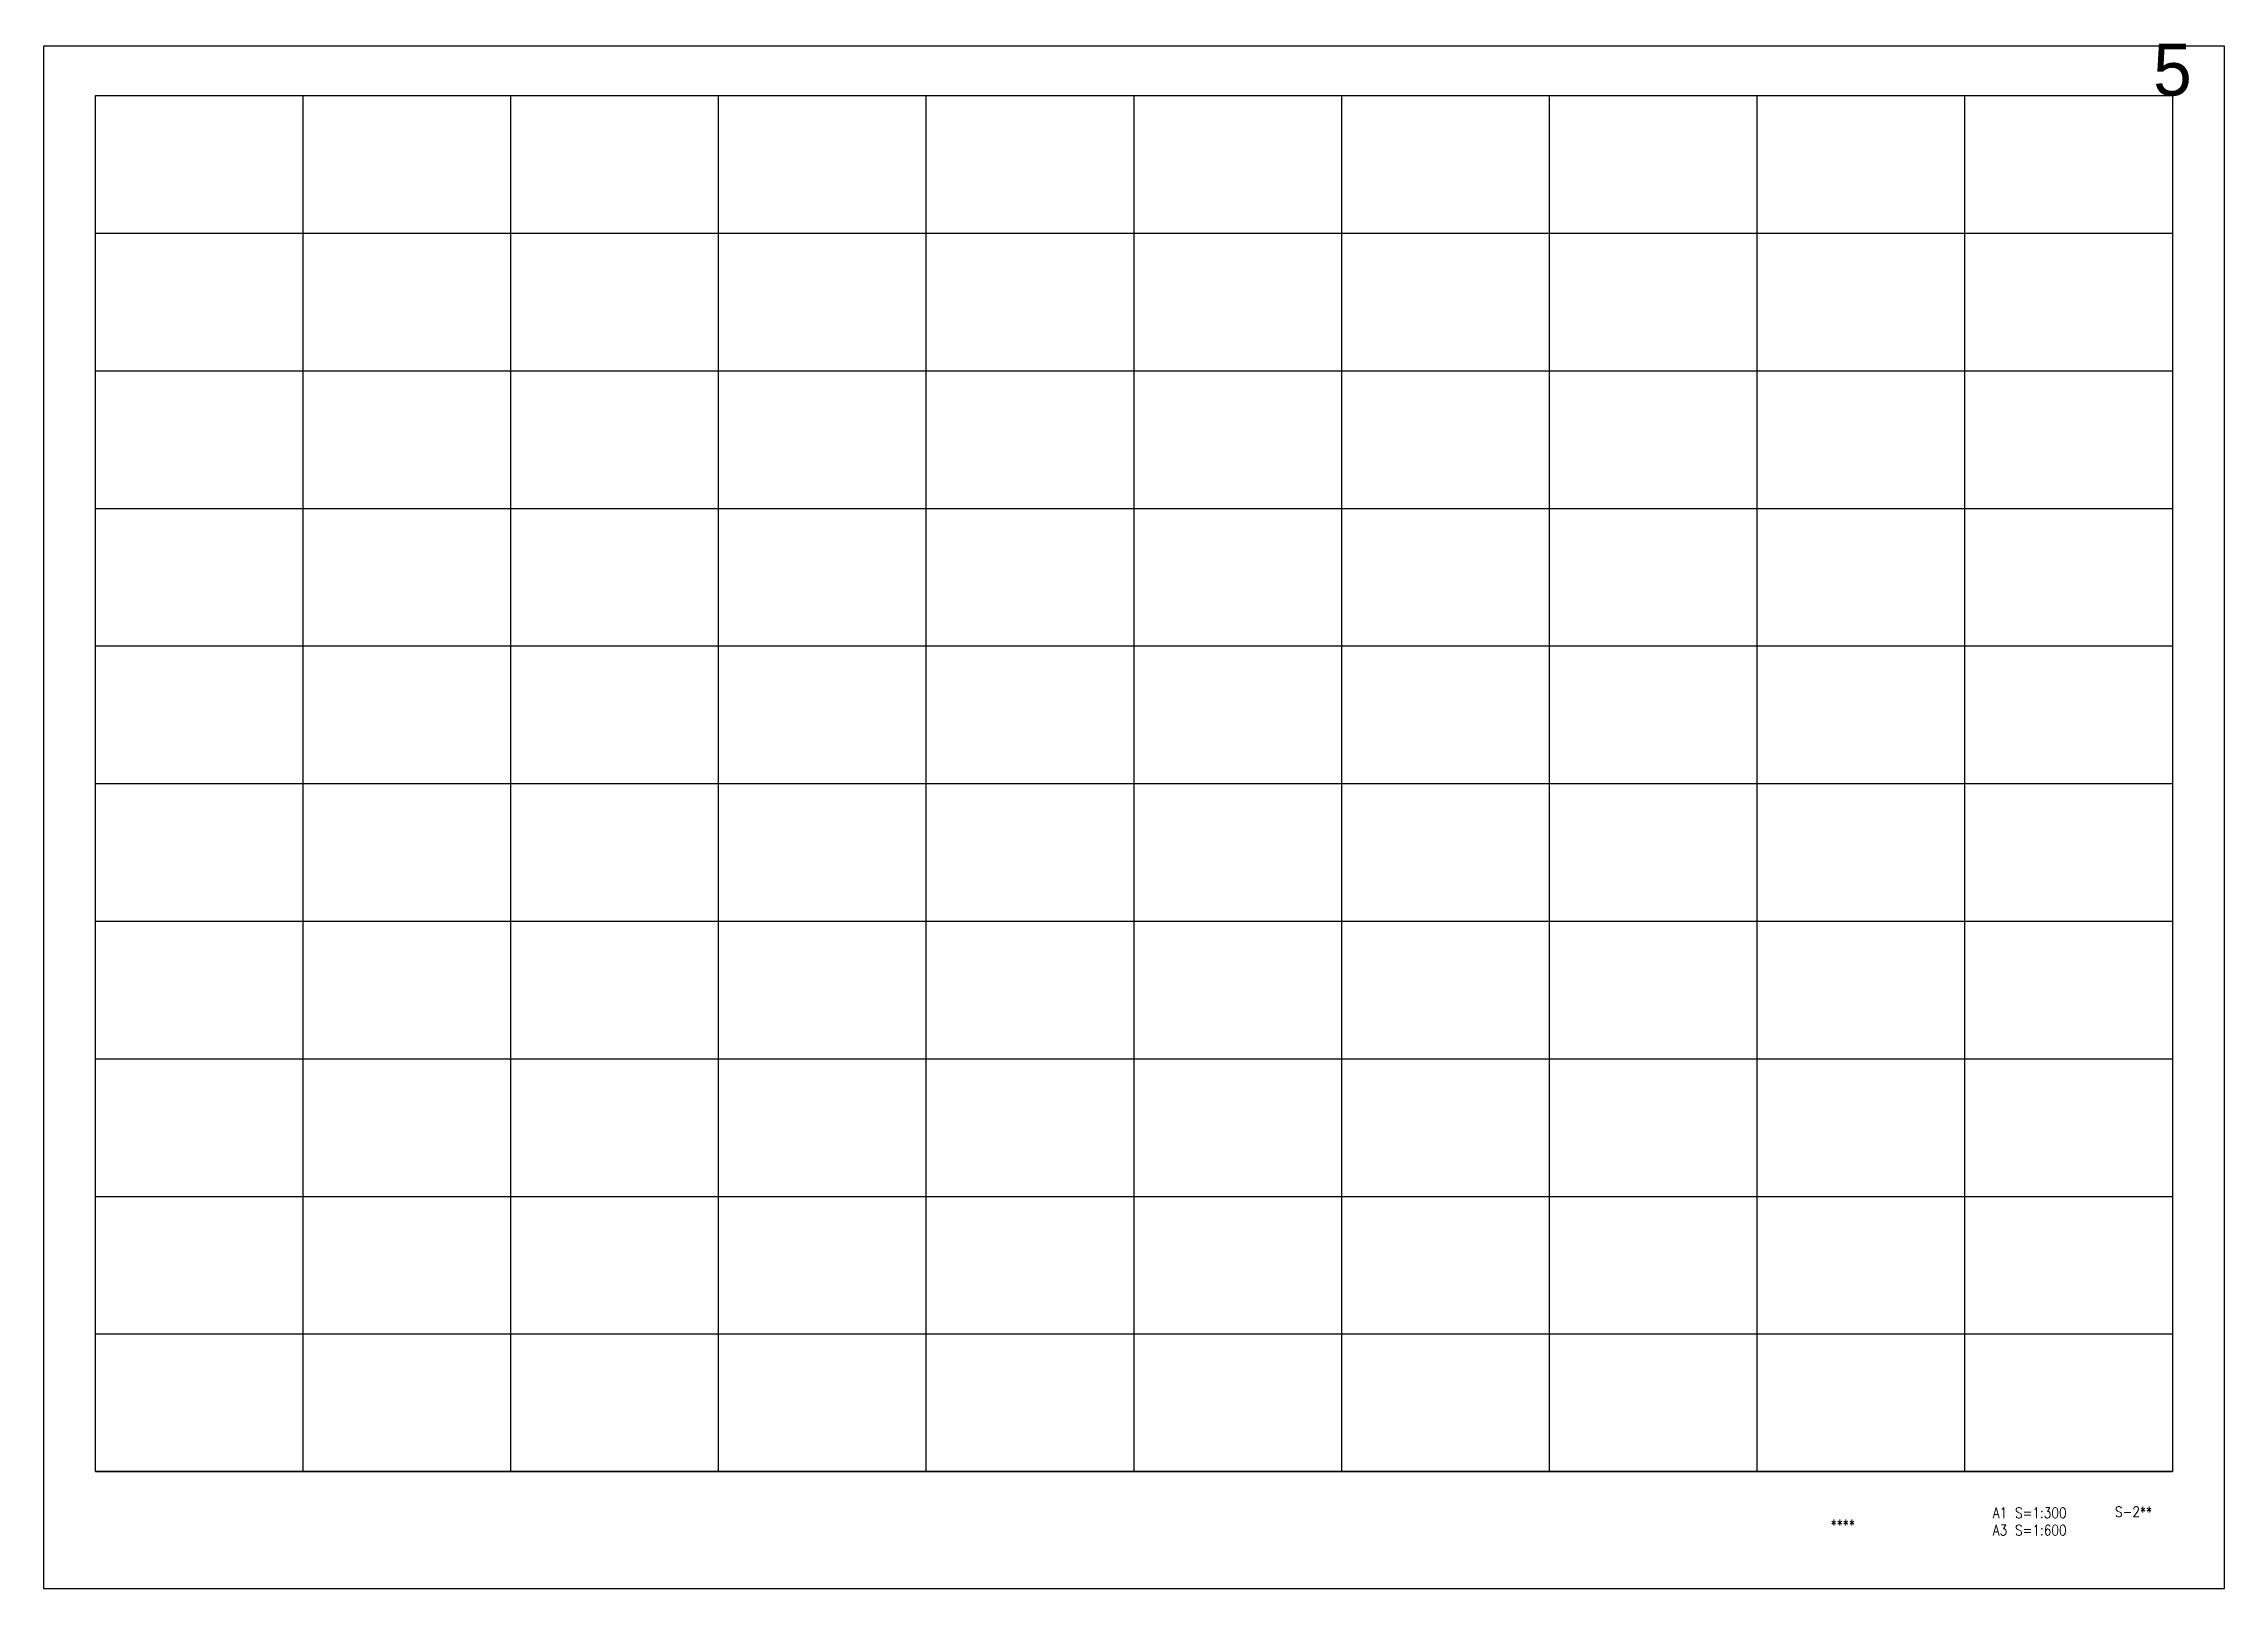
# Model space of a CAD drawing. Extents: x -89331 to 810000, y -1678500 to 210463.
# Drawn here: x 0 to 210000, y -828500 to -679750 of the extents above; entities that cross this region are included whole.
import ezdxf
from ezdxf.enums import TextEntityAlignment as Align

# ---------------------------------------------------------------- set-up
doc = ezdxf.new("R2010")
doc.units = 0
doc.header["$MEASUREMENT"] = 0
doc.layers.add('99_レイアウト枠', color=251, linetype='CONTINUOUS', plot=False)
doc.layers.add('99_頁番号', color=6, linetype='CONTINUOUS')
doc.styles.add('DRACAD', font='txt', dxfattribs={"width": 0.85, "bigfont": 'extfont2'})
doc.styles.get("Standard").update_dxf_attribs({"font": 'Osaka.ttc'})

msp = doc.modelspace()

# ---------------------------------------------------------------- texts
at = {"layer": '99_レイアウト枠'}
msp.add_text('5', height=5000, dxfattribs=at).set_placement((204999.99991, -684750), align=Align.CENTER)
at = {"layer": '99_頁番号', "char_height": 1000, "attachment_point": 5, "style": 'DRACAD'}
for s, insert in [('A1 S=1:300^JA3 S=1:600', (191249.9999, -822060.79664)), ('{S-2**}', (201249.99991, -821125)), ('{  ****  }', (172499.99991, -822375))]:
    msp.add_mtext(s, dxfattribs=dict(at, insert=insert))

# ---------------------------------------------------------------- linework, layer by layer
at = {"layer": '99_レイアウト枠'}
for p, q in [((5000, -817250), (5000, -684750)), ((25000, -817250), (25000, -684750)), ((45000, -817250), (45000, -684750)), ((65000, -817250), (65000, -684750)), ((85000, -817250), (85000, -684750)), ((105000, -817250), (105000, -684750)), ((124999.99995, -817250), (124999.99995, -684750)), ((144999.99995, -817250), (144999.99995, -684750)), ((164999.99995, -817250), (164999.99995, -684750)), ((184999.99995, -817250), (184999.99995, -684750)), ((5000, -698000), (204999.99991, -698000)), ((5000, -711250), (204999.99991, -711250)), ((5000, -724500), (204999.99991, -724500)), ((5000, -737750), (204999.99991, -737750)), ((5000, -751000), (204999.99991, -751000)), ((5000, -764250), (204999.99991, -764250)), ((5000, -777500), (204999.99991, -777500)), ((5000, -790750), (204999.99991, -790750)), ((5000, -804000), (204999.99991, -804000)), ((5000, -817250), (204999.99991, -817250))]:
    msp.add_line(p, q, dxfattribs=at)
for points in [[(0, -828500), (210000, -828500), (210000, -680000), (0, -680000)], [(5000, -684750), (204999.99991, -684750), (204999.99991, -817250), (5000, -817250)]]:
    msp.add_lwpolyline(points, close=True, dxfattribs=at)

msp.set_redraw_order([(e.dxf.handle, doc.entitydb.next_handle()) for e in msp.query("TEXT MTEXT ATTDEF DIMENSION ARC_DIMENSION")])  # texts and dimensions are drawn at this point

doc.saveas('drawing.dxf')
